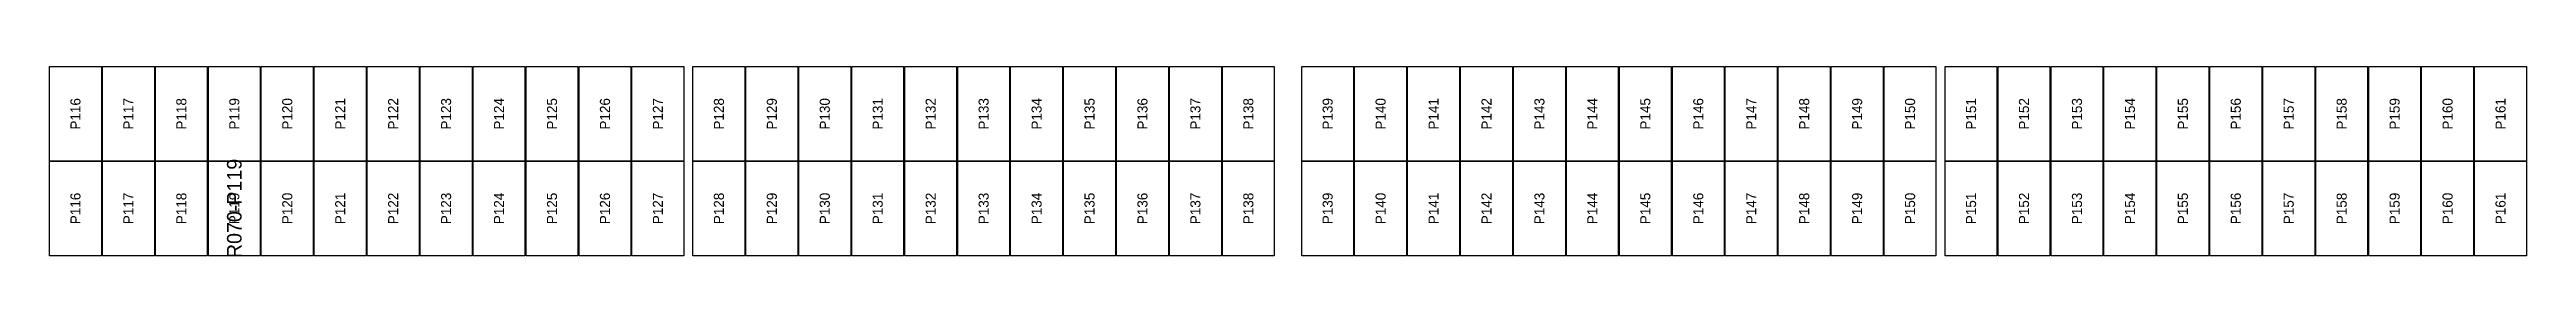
# Model space of a CAD drawing. Extents: x 296295 to 296770, y 651564 to 652121.
# Drawn here: x 296706.5 to 296760.7, y 651840.4 to 651844.5 of the extents above; entities that cross this region are included whole.
import ezdxf
from ezdxf.enums import TextEntityAlignment as Align

# ---------------------------------------------------------------- set-up
doc = ezdxf.new("R2010")
doc.units = 0

msp = doc.modelspace()

# ---------------------------------------------------------------- texts
at = {"layer": 'DEFECT_LABELS'}
msp.add_text('R070-P119', height=0.32, rotation=90, dxfattribs=at).set_placement((296710.566, 651841.432), align=Align.MIDDLE_CENTER)
at = {"layer": 'PANEL_POSITION'}
for s, p in [('P116', (296707.092, 651843.495)), ('P117', (296708.25, 651843.495)), ('P118', (296709.408, 651843.495)), ('P119', (296710.566, 651843.495)), ('P120', (296711.724, 651843.495)), ('P121', (296712.882, 651843.495)), ('P122', (296714.04, 651843.495)), ('P123', (296715.198, 651843.495)), ('P124', (296716.356, 651843.495)), ('P125', (296717.514, 651843.495)), ('P126', (296718.672, 651843.495)), ('P127', (296719.83, 651843.495)), ('P128', (296721.164, 651843.495)), ('P129', (296722.322, 651843.495)), ('P130', (296723.48, 651843.495)), ('P131', (296724.638, 651843.495)), ('P132', (296725.796, 651843.495)), ('P133', (296726.954, 651843.495)), ('P134', (296728.112, 651843.495)), ('P135', (296729.27, 651843.495)), ('P136', (296730.428, 651843.495)), ('P137', (296731.586, 651843.495)), ('P138', (296732.744, 651843.495)), ('P139', (296734.478, 651843.495)), ('P140', (296735.636, 651843.495)), ('P141', (296736.794, 651843.495)), ('P142', (296737.952, 651843.495)), ('P143', (296739.11, 651843.495)), ('P144', (296740.268, 651843.495)), ('P145', (296741.426, 651843.495)), ('P146', (296742.584, 651843.495)), ('P147', (296743.742, 651843.495)), ('P148', (296744.9, 651843.495)), ('P149', (296746.058, 651843.495)), ('P150', (296747.216, 651843.495)), ('P151', (296748.55, 651843.495)), ('P152', (296749.708, 651843.495)), ('P153', (296750.866, 651843.495)), ('P154', (296752.024, 651843.495)), ('P155', (296753.182, 651843.495)), ('P156', (296754.34, 651843.495)), ('P157', (296755.498, 651843.495)), ('P158', (296756.656, 651843.495)), ('P159', (296757.814, 651843.495)), ('P160', (296758.972, 651843.495)), ('P161', (296760.13, 651843.495)), ('P116', (296707.092, 651841.432)), ('P117', (296708.25, 651841.432)), ('P118', (296709.408, 651841.432)), ('P119', (296710.566, 651841.432)), ('P120', (296711.724, 651841.432)), ('P121', (296712.882, 651841.432)), ('P122', (296714.04, 651841.432)), ('P123', (296715.198, 651841.432)), ('P124', (296716.356, 651841.432)), ('P125', (296717.514, 651841.432)), ('P126', (296718.672, 651841.432)), ('P127', (296719.83, 651841.432)), ('P128', (296721.164, 651841.432)), ('P129', (296722.322, 651841.432)), ('P130', (296723.48, 651841.432)), ('P131', (296724.638, 651841.432)), ('P132', (296725.796, 651841.432)), ('P133', (296726.954, 651841.432)), ('P134', (296728.112, 651841.432)), ('P135', (296729.27, 651841.432)), ('P136', (296730.428, 651841.432)), ('P137', (296731.586, 651841.432)), ('P138', (296732.744, 651841.432)), ('P139', (296734.478, 651841.432)), ('P140', (296735.636, 651841.432)), ('P141', (296736.794, 651841.432)), ('P142', (296737.952, 651841.432)), ('P143', (296739.11, 651841.432)), ('P144', (296740.268, 651841.432)), ('P145', (296741.426, 651841.432)), ('P146', (296742.584, 651841.432)), ('P147', (296743.742, 651841.432)), ('P148', (296744.9, 651841.432)), ('P149', (296746.058, 651841.432)), ('P150', (296747.216, 651841.432)), ('P151', (296748.55, 651841.432)), ('P152', (296749.708, 651841.432)), ('P153', (296750.866, 651841.432)), ('P154', (296752.024, 651841.432)), ('P155', (296753.182, 651841.432)), ('P156', (296754.34, 651841.432)), ('P157', (296755.498, 651841.432)), ('P158', (296756.656, 651841.432)), ('P159', (296757.814, 651841.432)), ('P160', (296758.972, 651841.432)), ('P161', (296760.13, 651841.432))]:
    msp.add_text(s, height=0.22, rotation=90, dxfattribs=at).set_placement(p, align=Align.MIDDLE_CENTER)

# ---------------------------------------------------------------- linework, layer by layer
at = {"layer": 'DEFECTIVE_PANELS'}
msp.add_lwpolyline([(296709.999, 651842.464), (296711.133, 651842.464), (296711.133, 651840.401), (296709.999, 651840.401)], close=True, dxfattribs=at)
at = {"layer": 'PANELS_MASTER'}
for points in [[(296706.525, 651844.527), (296707.659, 651844.527), (296707.659, 651842.464), (296706.525, 651842.464)], [(296707.683, 651844.527), (296708.817, 651844.527), (296708.817, 651842.464), (296707.683, 651842.464)], [(296708.841, 651844.527), (296709.975, 651844.527), (296709.975, 651842.464), (296708.841, 651842.464)], [(296709.999, 651844.527), (296711.133, 651844.527), (296711.133, 651842.464), (296709.999, 651842.464)], [(296711.157, 651844.527), (296712.291, 651844.527), (296712.291, 651842.464), (296711.157, 651842.464)], [(296712.315, 651844.527), (296713.449, 651844.527), (296713.449, 651842.464), (296712.315, 651842.464)], [(296713.473, 651844.527), (296714.607, 651844.527), (296714.607, 651842.464), (296713.473, 651842.464)], [(296714.631, 651844.527), (296715.765, 651844.527), (296715.765, 651842.464), (296714.631, 651842.464)], [(296715.789, 651844.527), (296716.923, 651844.527), (296716.923, 651842.464), (296715.789, 651842.464)], [(296716.947, 651844.527), (296718.081, 651844.527), (296718.081, 651842.464), (296716.947, 651842.464)], [(296718.105, 651844.527), (296719.239, 651844.527), (296719.239, 651842.464), (296718.105, 651842.464)], [(296719.263, 651844.527), (296720.397, 651844.527), (296720.397, 651842.464), (296719.263, 651842.464)], [(296720.597, 651844.527), (296721.731, 651844.527), (296721.731, 651842.464), (296720.597, 651842.464)], [(296721.755, 651844.527), (296722.889, 651844.527), (296722.889, 651842.464), (296721.755, 651842.464)], [(296722.913, 651844.527), (296724.047, 651844.527), (296724.047, 651842.464), (296722.913, 651842.464)], [(296724.071, 651844.527), (296725.205, 651844.527), (296725.205, 651842.464), (296724.071, 651842.464)], [(296725.229, 651844.527), (296726.363, 651844.527), (296726.363, 651842.464), (296725.229, 651842.464)], [(296726.387, 651844.527), (296727.521, 651844.527), (296727.521, 651842.464), (296726.387, 651842.464)], [(296727.545, 651844.527), (296728.679, 651844.527), (296728.679, 651842.464), (296727.545, 651842.464)], [(296728.703, 651844.527), (296729.837, 651844.527), (296729.837, 651842.464), (296728.703, 651842.464)], [(296729.861, 651844.527), (296730.995, 651844.527), (296730.995, 651842.464), (296729.861, 651842.464)], [(296731.019, 651844.527), (296732.153, 651844.527), (296732.153, 651842.464), (296731.019, 651842.464)], [(296732.177, 651844.527), (296733.311, 651844.527), (296733.311, 651842.464), (296732.177, 651842.464)], [(296733.911, 651844.527), (296735.045, 651844.527), (296735.045, 651842.464), (296733.911, 651842.464)], [(296735.069, 651844.527), (296736.203, 651844.527), (296736.203, 651842.464), (296735.069, 651842.464)], [(296736.227, 651844.527), (296737.361, 651844.527), (296737.361, 651842.464), (296736.227, 651842.464)], [(296737.385, 651844.527), (296738.519, 651844.527), (296738.519, 651842.464), (296737.385, 651842.464)], [(296738.543, 651844.527), (296739.677, 651844.527), (296739.677, 651842.464), (296738.543, 651842.464)], [(296739.701, 651844.527), (296740.835, 651844.527), (296740.835, 651842.464), (296739.701, 651842.464)], [(296740.859, 651844.527), (296741.993, 651844.527), (296741.993, 651842.464), (296740.859, 651842.464)], [(296742.017, 651844.527), (296743.151, 651844.527), (296743.151, 651842.464), (296742.017, 651842.464)], [(296743.175, 651844.527), (296744.309, 651844.527), (296744.309, 651842.464), (296743.175, 651842.464)], [(296744.333, 651844.527), (296745.467, 651844.527), (296745.467, 651842.464), (296744.333, 651842.464)], [(296745.491, 651844.527), (296746.625, 651844.527), (296746.625, 651842.464), (296745.491, 651842.464)], [(296746.649, 651844.527), (296747.783, 651844.527), (296747.783, 651842.464), (296746.649, 651842.464)], [(296747.983, 651844.527), (296749.117, 651844.527), (296749.117, 651842.464), (296747.983, 651842.464)], [(296749.141, 651844.527), (296750.275, 651844.527), (296750.275, 651842.464), (296749.141, 651842.464)], [(296750.299, 651844.527), (296751.433, 651844.527), (296751.433, 651842.464), (296750.299, 651842.464)], [(296751.457, 651844.527), (296752.591, 651844.527), (296752.591, 651842.464), (296751.457, 651842.464)], [(296752.615, 651844.527), (296753.749, 651844.527), (296753.749, 651842.464), (296752.615, 651842.464)], [(296753.773, 651844.527), (296754.907, 651844.527), (296754.907, 651842.464), (296753.773, 651842.464)], [(296754.931, 651844.527), (296756.065, 651844.527), (296756.065, 651842.464), (296754.931, 651842.464)], [(296756.089, 651844.527), (296757.223, 651844.527), (296757.223, 651842.464), (296756.089, 651842.464)], [(296757.247, 651844.527), (296758.381, 651844.527), (296758.381, 651842.464), (296757.247, 651842.464)], [(296758.405, 651844.527), (296759.539, 651844.527), (296759.539, 651842.464), (296758.405, 651842.464)], [(296759.563, 651844.527), (296760.697, 651844.527), (296760.697, 651842.464), (296759.563, 651842.464)], [(296706.525, 651842.464), (296707.659, 651842.464), (296707.659, 651840.401), (296706.525, 651840.401)], [(296707.683, 651842.464), (296708.817, 651842.464), (296708.817, 651840.401), (296707.683, 651840.401)], [(296708.841, 651842.464), (296709.975, 651842.464), (296709.975, 651840.401), (296708.841, 651840.401)], [(296711.157, 651842.464), (296712.291, 651842.464), (296712.291, 651840.401), (296711.157, 651840.401)], [(296712.315, 651842.464), (296713.449, 651842.464), (296713.449, 651840.401), (296712.315, 651840.401)], [(296713.473, 651842.464), (296714.607, 651842.464), (296714.607, 651840.401), (296713.473, 651840.401)], [(296714.631, 651842.464), (296715.765, 651842.464), (296715.765, 651840.401), (296714.631, 651840.401)], [(296715.789, 651842.464), (296716.923, 651842.464), (296716.923, 651840.401), (296715.789, 651840.401)], [(296716.947, 651842.464), (296718.081, 651842.464), (296718.081, 651840.401), (296716.947, 651840.401)], [(296718.105, 651842.464), (296719.239, 651842.464), (296719.239, 651840.401), (296718.105, 651840.401)], [(296719.263, 651842.464), (296720.397, 651842.464), (296720.397, 651840.401), (296719.263, 651840.401)], [(296720.597, 651842.464), (296721.731, 651842.464), (296721.731, 651840.401), (296720.597, 651840.401)], [(296721.755, 651842.464), (296722.889, 651842.464), (296722.889, 651840.401), (296721.755, 651840.401)], [(296722.913, 651842.464), (296724.047, 651842.464), (296724.047, 651840.401), (296722.913, 651840.401)], [(296724.071, 651842.464), (296725.205, 651842.464), (296725.205, 651840.401), (296724.071, 651840.401)], [(296725.229, 651842.464), (296726.363, 651842.464), (296726.363, 651840.401), (296725.229, 651840.401)], [(296726.387, 651842.464), (296727.521, 651842.464), (296727.521, 651840.401), (296726.387, 651840.401)], [(296727.545, 651842.464), (296728.679, 651842.464), (296728.679, 651840.401), (296727.545, 651840.401)], [(296728.703, 651842.464), (296729.837, 651842.464), (296729.837, 651840.401), (296728.703, 651840.401)], [(296729.861, 651842.464), (296730.995, 651842.464), (296730.995, 651840.401), (296729.861, 651840.401)], [(296731.019, 651842.464), (296732.153, 651842.464), (296732.153, 651840.401), (296731.019, 651840.401)], [(296732.177, 651842.464), (296733.311, 651842.464), (296733.311, 651840.401), (296732.177, 651840.401)], [(296733.911, 651842.464), (296735.045, 651842.464), (296735.045, 651840.401), (296733.911, 651840.401)], [(296735.069, 651842.464), (296736.203, 651842.464), (296736.203, 651840.401), (296735.069, 651840.401)], [(296736.227, 651842.464), (296737.361, 651842.464), (296737.361, 651840.401), (296736.227, 651840.401)], [(296737.385, 651842.464), (296738.519, 651842.464), (296738.519, 651840.401), (296737.385, 651840.401)], [(296738.543, 651842.464), (296739.677, 651842.464), (296739.677, 651840.401), (296738.543, 651840.401)], [(296739.701, 651842.464), (296740.835, 651842.464), (296740.835, 651840.401), (296739.701, 651840.401)], [(296740.859, 651842.464), (296741.993, 651842.464), (296741.993, 651840.401), (296740.859, 651840.401)], [(296742.017, 651842.464), (296743.151, 651842.464), (296743.151, 651840.401), (296742.017, 651840.401)], [(296743.175, 651842.464), (296744.309, 651842.464), (296744.309, 651840.401), (296743.175, 651840.401)], [(296744.333, 651842.464), (296745.467, 651842.464), (296745.467, 651840.401), (296744.333, 651840.401)], [(296745.491, 651842.464), (296746.625, 651842.464), (296746.625, 651840.401), (296745.491, 651840.401)], [(296746.649, 651842.464), (296747.783, 651842.464), (296747.783, 651840.401), (296746.649, 651840.401)], [(296747.983, 651842.464), (296749.117, 651842.464), (296749.117, 651840.401), (296747.983, 651840.401)], [(296749.141, 651842.464), (296750.275, 651842.464), (296750.275, 651840.401), (296749.141, 651840.401)], [(296750.299, 651842.464), (296751.433, 651842.464), (296751.433, 651840.401), (296750.299, 651840.401)], [(296751.457, 651842.464), (296752.591, 651842.464), (296752.591, 651840.401), (296751.457, 651840.401)], [(296752.615, 651842.464), (296753.749, 651842.464), (296753.749, 651840.401), (296752.615, 651840.401)], [(296753.773, 651842.464), (296754.907, 651842.464), (296754.907, 651840.401), (296753.773, 651840.401)], [(296754.931, 651842.464), (296756.065, 651842.464), (296756.065, 651840.401), (296754.931, 651840.401)], [(296756.089, 651842.464), (296757.223, 651842.464), (296757.223, 651840.401), (296756.089, 651840.401)], [(296757.247, 651842.464), (296758.381, 651842.464), (296758.381, 651840.401), (296757.247, 651840.401)], [(296758.405, 651842.464), (296759.539, 651842.464), (296759.539, 651840.401), (296758.405, 651840.401)], [(296759.563, 651842.464), (296760.697, 651842.464), (296760.697, 651840.401), (296759.563, 651840.401)]]:
    msp.add_lwpolyline(points, close=True, dxfattribs=at)

msp.set_redraw_order([(e.dxf.handle, doc.entitydb.next_handle()) for e in msp.query("TEXT MTEXT ATTDEF DIMENSION ARC_DIMENSION")])  # texts and dimensions are drawn at this point

doc.saveas('drawing.dxf')
